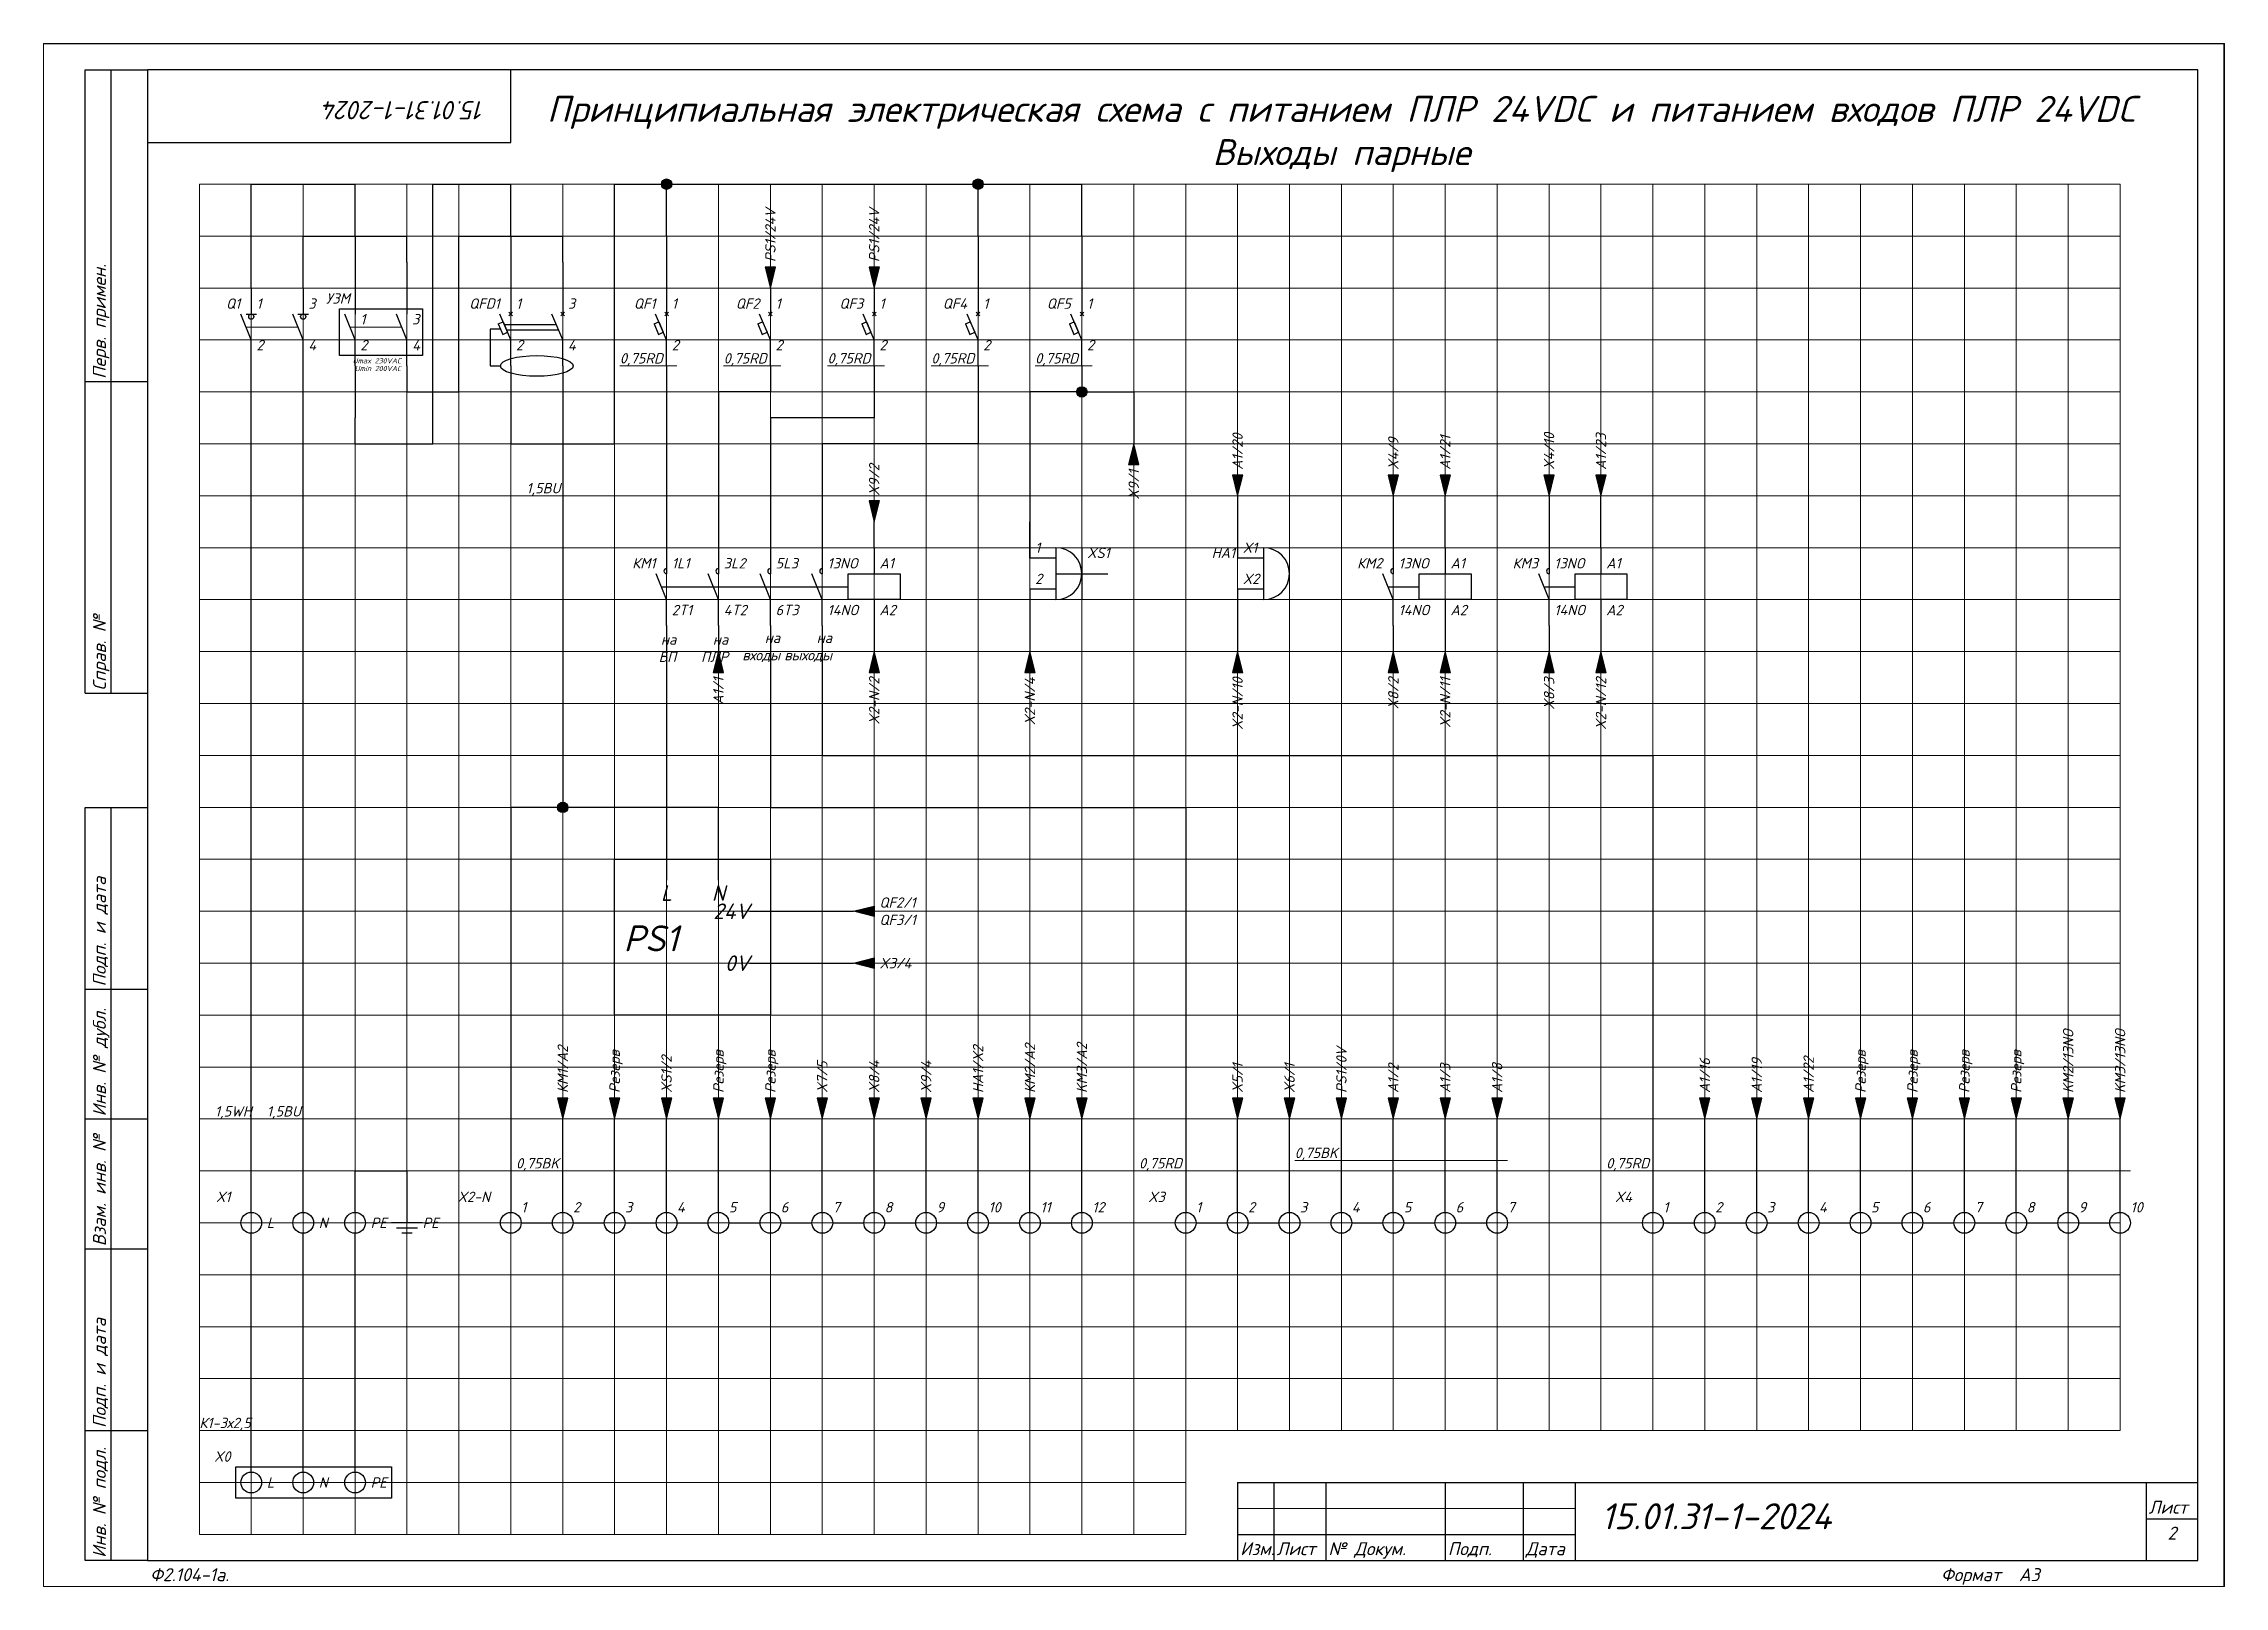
# Paper-space layout 'Эл2 (2)' of a CAD drawing. Header units: millimetres. Extents: x 0 to 420, y 0 to 297.
# The model-space entities are those that its viewports show. They can reach past a viewport. Long polylines and large blocks are cut down to what shows.
import ezdxf
from ezdxf.enums import TextEntityAlignment as Align

# ---------------------------------------------------------------- set-up
doc = ezdxf.new("R2010")
doc.units = ezdxf.units.MM
for name, color, linetype, lineweight in [('4', 4, 'Continuous', 15), ('Основная', 7, 'Continuous', 30), ('Тонкая для кабелей', 7, 'Continuous', 15)]:
    doc.layers.add(name, color=color, linetype=linetype, lineweight=lineweight)
doc.layers.add('Привязки', color=2, linetype='Continuous', lineweight=0, plot=False, transparency=0.8)
doc.layers.add('рамка', color=253, linetype='Continuous', lineweight=5, transparency=0.8)
doc.styles.add('текст', font='isocpeui.ttf')

psp = doc.layouts.new('Эл2 (2)')

msp = doc.modelspace()

# ---------------------------------------------------------------- texts
at = {"layer": 'Основная', "style": 'текст'}
for s, width, heights, insert, char_height, attachment_point in [('Принципиальная электрическая схема с питанием ПЛР 24VDC и питанием входов ПЛР 24VDC\\PВыходы парные', 333.9398066, [15.99579], (9090.0001, 586.99998), 5, 2), ('1', 3, [0], (8881, 546), 2, 7), ('3', 3, [0], (8891, 546), 2, 7), ('УЗМ', 5.8793103, [0], (8899, 547), 2, 9), ('1', 3, [0], (8931, 546), 2, 7), ('3', 3, [0], (8941, 546), 2, 7), ('1', 3, [0], (8961, 546), 2, 7), ('1', 3, [0], (8981, 546), 2, 7), ('1', 3, [0], (9001, 546), 2, 7), ('1', 3, [0], (9021, 546), 2, 7), ('1', 3, [0], (9041, 546), 2, 7), ('1', 3, [0], (8901, 543), 2, 7), ('3', 3, [0], (8911, 543), 2, 7), ('2', 3, [0], (8881, 538), 2, 7), ('4', 3, [0], (8891, 538), 2, 7), ('2', 3, [0], (8901, 538), 2, 7), ('4', 3, [0], (8911, 538), 2, 7), ('2', 3, [0], (8931, 538), 2, 7), ('4', 3, [0], (8941, 538), 2, 7), ('2', 3, [0], (8961, 538), 2, 7), ('2', 3, [0], (8981, 538), 2, 7), ('2', 3, [0], (9001, 538), 2, 7), ('2', 3, [0], (9021, 538), 2, 7), ('2', 3, [0], (9041, 538), 2, 7), ('Umax 230VAC', 12.2395477, [0], (8908.87931, 535.49676), 1, 9), ('Umin 200VAC', 14.3469034, [0], (8908.87931, 534), 1, 9), ('1', 3, [0], (9031, 499), 2, 7), ('XS1', 3, [0], (9041, 498), 2, 7), ('HA1', 3, [0], (9065, 498), 2, 7), ('X1', 3, [0], (9071, 499), 2, 7), ('КМ1', 5.8793103, [0], (8957.87931, 496), 2, 9), ('1L1', 3, [0], (8961, 496), 2, 7), ('3L2', 3, [0], (8971, 496), 2, 7), ('5L3', 3, [0], (8981, 496), 2, 7), ('13NO', 3, [0], (8991, 496), 2, 7), ('А1', 3, [0], (9001, 496), 2, 7), ('КМ2', 5.8793103, [0], (9097.87931, 496), 2, 9), ('13NO', 3, [0], (9101, 496), 2, 7), ('А1', 3, [0], (9111, 496), 2, 7), ('КМ3', 5.8793103, [0], (9127.87931, 496), 2, 9), ('13NO', 3, [0], (9131, 496), 2, 7), ('А1', 3, [0], (9141, 496), 2, 7), ('2', 3, [0], (9031, 493), 2, 7), ('X2', 3, [0], (9071, 493), 2, 7), ('2T1', 3, [0], (8961, 487), 2, 7), ('4T2', 3, [0], (8971, 487), 2, 7), ('6T3', 3, [0], (8981, 487), 2, 7), ('14NO', 3, [0], (8991, 487), 2, 7), ('А2', 3, [0], (9001, 487), 2, 7), ('14NO', 3, [0], (9101, 487), 2, 7), ('А2', 3, [0], (9111, 487), 2, 7), ('14NO', 3, [0], (9131, 487), 2, 7), ('А2', 3, [0], (9141, 487), 2, 7), ('QF2/1\\PQF3/1', 10, [0], (9001, 430), 2, 4), ('X3/4', 10, [0], (9001, 420), 2, 4), ('X1', 10, [0], (8876, 374), 2, 9), ('X2-N', 10, [0], (8926, 374), 2, 9), ('1', 3, [0], (8932, 372), 2, 7), ('2', 3, [0], (8942, 372), 2, 7), ('3', 3, [0], (8952, 372), 2, 7), ('4', 3, [0], (8962, 372), 2, 7), ('5', 3, [0], (8972, 372), 2, 7), ('6', 3, [0], (8982, 372), 2, 7), ('7', 3, [0], (8992, 372), 2, 7), ('8', 3, [0], (9002, 372), 2, 7), ('9', 3, [0], (9012, 372), 2, 7), ('10', 3, [0], (9022, 372), 2, 7), ('11', 3, [0], (9032, 372), 2, 7), ('12', 3, [0], (9042, 372), 2, 7), ('X3', 10, [0], (9056, 374), 2, 9), ('1', 3, [0], (9062, 372), 2, 7), ('2', 3, [0], (9072, 372), 2, 7), ('3', 3, [0], (9082, 372), 2, 7), ('4', 3, [0], (9092, 372), 2, 7), ('5', 3, [0], (9102, 372), 2, 7), ('6', 3, [0], (9112, 372), 2, 7), ('7', 3, [0], (9122, 372), 2, 7), ('X4', 10, [0], (9146, 374), 2, 9), ('1', 3, [0], (9152, 372), 2, 7), ('2', 3, [0], (9162, 372), 2, 7), ('3', 3, [0], (9172, 372), 2, 7), ('4', 3, [0], (9182, 372), 2, 7), ('5', 3, [0], (9192, 372), 2, 7), ('6', 3, [0], (9202, 372), 2, 7), ('7', 3, [0], (9212, 372), 2, 7), ('8', 3, [0], (9222, 372), 2, 7), ('9', 3, [0], (9232, 372), 2, 7), ('10', 3, [0], (9242, 372), 2, 7), ('L', 5, [0], (8883, 370), 2, 4), ('N', 5, [0], (8893, 370), 2, 4), ('PE', 5, [0], (8903, 370), 2, 4), ('PE', 5, [0], (8913, 370), 2, 4), ('X0', 10, [0], (8876, 324), 2, 9), ('L', 5, [0], (8883, 320), 2, 4), ('N', 5, [0], (8893, 320), 2, 4), ('PE', 5, [0], (8903, 320), 2, 4)]:
    msp.add_mtext_dynamic_manual_height_columns(s, width=width, gutter_width=200, heights=heights, dxfattribs=dict(at, insert=insert, char_height=char_height, attachment_point=attachment_point))
at = {"layer": 'Основная', "char_height": 2, "rotation": 90, "style": 'текст'}
for s, heights, insert, attachment_point in [('PS1/24V', [0], (8979, 555), 1), ('PS1/24V', [0], (8999, 555), 1), ('A1/20', [0], (9069, 515), 1), ('X4/9', [0], (9099, 515), 1), ('A1/21', [0], (9109, 515), 1), ('X4/10', [0], (9129, 515), 1), ('A1/23', [0], (9139, 515), 1), ('X9/2', [0], (8999, 510), 1), ('X9/1', [1.17616], (9051, 515), 9), ('А1/1', [0], (8971, 475), 9), ('X2-N/2', [0], (9001, 475), 9), ('X2-N/4', [0], (9031, 475), 9), ('X2-N/10', [0], (9071, 475), 9), ('X8/2', [0], (9101, 475), 9), ('X2-N/11', [0], (9111, 475), 9), ('X8/3', [0], (9131, 475), 9), ('X2-N/12', [0], (9141, 475), 9), ('KM3/13NO', [0], (9239, 395), 1), ('КМ1/А2', [0], (8939, 395), 1), ('Резерв', [0], (8949, 395), 1), ('Резерв', [0], (8969, 395), 1), ('Резерв', [0], (8979, 395), 1), ('HA1/X2', [0], (9019, 395), 1), ('КМ2/A2', [0], (9029, 395), 1), ('KM3/A2', [0], (9039, 395), 1), ('PS1/0V', [0], (9089, 395), 1), ('Резерв', [0], (9189, 395), 1), ('Резерв', [0], (9199, 395), 1), ('Резерв', [0], (9209, 395), 1), ('Резерв', [0], (9219, 395), 1), ('KM2/13NO', [0], (9229, 395), 1), ('XS1/2', [0], (8959, 395), 1), ('X7/5', [0], (8989, 395), 1), ('X8/4', [0], (8999, 395), 1), ('X9/4', [0], (9009, 395), 1), ('X5/1', [0], (9069, 395), 1), ('X6/1', [0], (9079, 395), 1), ('А1/2', [0], (9099, 395), 1), ('А1/3', [0], (9109, 395), 1), ('А1/8', [0], (9119, 395), 1), ('А1/16', [0], (9159, 395), 1), ('А1/19', [0], (9169, 395), 1), ('А1/22', [0], (9179, 395), 1)]:
    msp.add_mtext_dynamic_manual_height_columns(s, width=5.8793103, gutter_width=200, heights=heights, dxfattribs=dict(at, insert=insert, attachment_point=attachment_point))
at = {"layer": 'Основная', "style": 'текст'}
for s, insert, char_height, width, attachment_point in [('Q1', (8877.87931, 546), 2, 3.8793103, 9), ('QFD1', (8927.87931, 546), 2, 3.8793103, 9), ('QF1', (8957.87931, 546), 2, 3.8793103, 9), ('QF2', (8977.87931, 546), 2, 3.8793103, 9), ('QF3', (8997.87931, 546), 2, 3.8793103, 9), ('QF4', (9017.87931, 546), 2, 3.8793103, 9), ('QF5', (9037.87931, 546), 2, 3.8793103, 9), ('L', (8960, 435), 3, 6, 2), ('N', (8970, 435), 3, 6, 2), ('24V', (8976, 430), 3, 3, 6), ('PS1', (8957, 424.77745), 5, 20, 5), ('0V', (8976, 420), 3, 3, 6)]:
    msp.add_mtext(s, dxfattribs=dict(at, insert=insert, char_height=char_height, width=width, attachment_point=attachment_point))
at = {"layer": 'Привязки', "char_height": 2, "attachment_point": 9, "style": 'текст'}
for s, insert in [('на БП', (8961.87931, 478)), ('на ПЛР', (8971.87931, 478)), ('на входы', (8981.87931, 478)), ('на выходы', (8991.87931, 478))]:
    msp.add_mtext_dynamic_manual_height_columns(s, width=5.8793103, gutter_width=200, heights=[0], dxfattribs=dict(at, insert=insert))
at = {"layer": 'Тонкая для кабелей', "char_height": 2, "attachment_point": 7, "style": 'текст'}
for s, insert in [('0,75RD', (8951, 535)), ('0,75RD', (8971, 535)), ('0,75RD', (8991, 535)), ('0,75RD', (9011, 535)), ('0,75RD', (9031, 535)), ('1,5BU', (8933, 510)), ('1,5WH', (8873, 390)), ('1,5BU', (8883, 390)), ('0,75BK', (8931, 380)), ('0,75RD', (9051, 380)), ('0,75BK', (9081, 382)), ('0,75RD', (9141, 380)), ('К1-3х2,5', (8870, 330))]:
    msp.add_mtext_dynamic_manual_height_columns(s, width=10, gutter_width=200, heights=[0], dxfattribs=dict(at, insert=insert))

# ---------------------------------------------------------------- blocks, each defined once
blk = doc.blocks.new('*U109')
for p, q in [((8, 232), (8, 292)), ((8, 292), (20, 292)), ((13, 232), (13, 292)), ((90, 292), (90, 292)), ((90, 292), (90, 292)), ((90, 278), (90, 292)), ((90, 292), (90, 292)), ((90, 292), (90, 292)), ((90, 292), (90, 292)), ((20, 278), (90, 278)), ((8, 232), (20, 232)), ((8, 172), (8, 232)), ((13, 172), (13, 232)), ((8, 172), (20, 172)), ((8, 115), (8, 150)), ((8, 150), (20, 150)), ((13, 115), (13, 150)), ((8, 90), (8, 115)), ((8, 115), (20, 115)), ((13, 90), (13, 115)), ((8, 65), (8, 90)), ((8, 90), (20, 90)), ((13, 65), (13, 90)), ((8, 30), (8, 65)), ((8, 65), (20, 65)), ((13, 30), (13, 65)), ((230, 60), (415, 60)), ((230, 60), (230, 5)), ((237, 60), (237, 35)), ((247, 60), (247, 5)), ((270, 60), (270, 5)), ((285, 60), (285, 5)), ((295, 60), (295, 5)), ((415, 60), (415, 60)), ((415, 60), (415, 60)), ((295, 45), (415, 45)), ((365, 45), (365, 20)), ((380, 45), (380, 25)), ((397, 45), (397, 25)), ((230, 40), (295, 40)), ((365, 40), (415, 40)), ((230, 35), (295, 35)), ((8, 5), (8, 30)), ((8, 30), (20, 30)), ((13, 5), (13, 30)), ((365, 25), (415, 25)), ((385, 25), (385, 20)), ((295, 20), (415, 20)), ((365, 20), (365, 5)), ((20, 5), (8, 5))]:
    blk.add_line(p, q)
blk.add_lwpolyline([(20, 5), (415, 5), (415, 292), (20, 292)], close=True)
at = {"layer": '4'}
for p, q in [((230, 55), (295, 55)), ((230, 50), (295, 50)), ((230, 45), (295, 45)), ((370, 40), (370, 25)), ((375, 40), (375, 25)), ((230, 30), (295, 30)), ((230, 25), (295, 25)), ((230, 20), (295, 20)), ((230, 15), (295, 15)), ((230, 10), (295, 10))]:
    blk.add_line(p, q, dxfattribs=at)
at = {"layer": 'Привязки'}
blk.add_lwpolyline([(0, 0), (420, 0), (420, 297), (0, 297)], close=True, dxfattribs=at)
at = {"layer": 'рамка'}
blk.add_lwpolyline([(0, 297), (420, 297), (420, 0), (0, 0)], close=True, dxfattribs=at)
at = {"style": 'текст'}
for s, p in [('Перв. примен.', (12, 232.5)), ('Справ. №', (12, 172.5)), ('Подп. и дата', (12, 115.5)), ('Инв. № дубл.', (12, 90.5)), ('Взам. инв. №', (12, 65.5)), ('Подп. и дата', (12, 30.5)), ('Инв. № подл.', (12, 5.5))]:
    blk.add_text(s, height=2.5, rotation=90, dxfattribs=at).set_placement(p)
for s, height, p in [('Лит.', 2.5, (365.5, 41)), ('Масса', 2.5, (380.5, 41)), ('Масштаб', 2.5, (397.5, 41)), ('Изм.', 2.5, (230.5, 36)), ('Лист', 2.5, (237.5, 36)), ('№ Докум.', 2.5, (247.5, 36)), ('Подп.', 2.5, (270.5, 36)), ('Дата', 2.5, (285.5, 36)), ('Разраб.', 2.5, (230.5, 31)), ('Пров.', 2.5, (230.5, 26)), ('Т.контр.', 2.5, (230.5, 21)), ('Лист', 2.5, (365.5, 21)), ('Листов', 2.5, (385.5, 21)), ('Н.контр.', 2.5, (230.5, 11)), ('Утв.', 2.5, (230.5, 6)), ('Ф2.104-1а.', 0.005, (20, 4.99)), ('Ф2.104-1.', 2.5, (20.5, 1)), ('Формат', 2.5, (365.5, 1)), ('А3', 2.5, (380.5, 1)), ('А4', 0.025, (419.61, 0.01)), ('А2', 0.00833, (419.87, 0)), ('А1', 0.00625, (419.9, 0)), ('А0', 0.005, (419.92, 0))]:
    blk.add_text(s, height=height, dxfattribs=at).set_placement(p)
for tag, p, height in [('12', (90, 292), 0.00000373), ('13', (90, 292), 0.00000373), ('27', (90, 292), 0.00000522), ('29', (105, 279), 3.5), ('28', (415, 60), 0.0000438), ('ИЗМ4', (230.5, 56), 2.5), ('ЛИСТИЗМ4', (237.5, 56), 2.5), ('№ДОКУМИЗМ4', (247.5, 56), 2.5), ('ПОДПИЗМ4', (270.5, 56), 2.5), ('ДАТАИЗМ4', (285.5, 56), 2.5), ('ОБОЗНАЧЕНИЕ', (300, 51), 5), ('ИЗМ3', (230.5, 51), 2.5), ('ЛИСТИЗМ3', (237.5, 51), 2.5), ('№ДОКУМИЗМ3', (247.5, 51), 2.5), ('ПОДПИЗМ3', (270.5, 51), 2.5), ('ДАТАИЗМ3', (285.5, 51), 2.5), ('ИЗМ2', (230.5, 46), 2.5), ('ЛИСТИЗМ2', (237.5, 46), 2.5), ('№ДОКУМИЗМ2', (247.5, 46), 2.5), ('ПОДПИЗМ2', (270.5, 46), 2.5), ('ДАТАИЗМ2', (285.5, 46), 2.5), ('ИЗМ1', (230.5, 41), 2.5), ('ЛИСТИЗМ1', (237.5, 41), 2.5), ('№ДОКУМИЗМ1', (247.5, 41), 2.5), ('ПОДПИЗМ1', (270.5, 41), 2.5), ('ДАТАИЗМ1', (285.5, 41), 2.5), ('РАЗРАБ', (247.5, 31), 2.5), ('ДАТАРАЗРАБ', (285.5, 31), 2.5), ('ПРОВ', (247.5, 26), 2.5), ('ДАТАПРОВ', (285.5, 26), 2.5), ('ТКОНТР', (247.5, 21), 2.5), ('ДАТАТКОНТР', (285.5, 21), 2.5), ('ЛИСТОВ', (400.5, 21), 2.5), ('10', (230.5, 16), 2.5), ('11', (247.5, 16), 2.5), ('НКОНТР', (247.5, 11), 2.5), ('ДАТАНКОНТР', (285.5, 11), 2.5), ('УТВ', (247.5, 6), 2.5), ('ДАТАУТВ', (285.5, 6), 2.5)]:
    blk.add_attdef(tag, p, '', height=height, dxfattribs=at)
for tag, p, height, rotation in [('ОБОЗНАЧЕНИЕ-ВЕРХ', (85, 286), 3.5, 180), ('ПРИМЕНЯЕМОСТЬ', (19, 232.5), 2.5, 90), ('СПРАВ№', (19, 172.5), 2.5, 90), ('ДАТАУЧЁТАДУБЛ', (19, 115.5), 2.5, 90), ('ИНВ№ДУБЛ', (19, 90.5), 2.5, 90), ('ВЗАМИНВ№', (19, 65.5), 2.5, 90), ('ДАТАУЧЁТА', (19, 30.5), 2.5, 90), ('ИНВ№ПОДЛ', (19, 5.5), 2.5, 90)]:
    blk.add_attdef(tag, p, '', height=height, rotation=rotation, dxfattribs=at)
blk.add_attdef('30', text='', height=5, dxfattribs=at).set_placement((355, 64), align=Align.MIDDLE)
for tag, height, p in [('НАИМЕНОВАНИЕ1', 5, (330, 36)), ('НАИМЕНОВАНИЕ2', 3.5, (330, 31)), ('МАССА', 3.5, (388.5, 31)), ('МАСШТАБ', 3.5, (406, 31)), ('НАИМЕНОВАНИЕ3', 3.5, (330, 26)), ('НАИМЕНОВАНИЕ4', 2.5, (330, 21)), ('ЛИСТ', 2.5, (380.5, 21)), ('МАТЕРИАЛ1', 2.5, (330, 16)), ('ПРЕДПРИЯТИЕ1', 3.5, (390, 16)), ('МАТЕРИАЛ2', 2.5, (330, 11)), ('ПРЕДПРИЯТИЕ2', 3.5, (390, 11)), ('МАТЕРИАЛ3', 2.5, (330, 6)), ('ПРЕДПРИЯТИЕ3', 3.5, (390.02, 6))]:
    blk.add_attdef(tag, text='', height=height, dxfattribs=at).set_placement(p, align=Align.CENTER)
for tag, p in [('ЛИТЕРА', (367.5, 31)), ('ЛИТЕРА2', (372.5, 31)), ('ЛИТЕРА3', (377.5, 31))]:
    blk.add_attdef(tag, text='', height=2.5, dxfattribs=at).set_placement(p, align=Align.RIGHT)
for tag, p in [('ИНДЕКС', (367.5, 31)), ('ИНДЕКС2', (372.5, 31)), ('ИНДЕКС3', (377.5, 31))]:
    blk.add_attdef(tag, text='', height=2.5, dxfattribs=at).set_placement(p, align=Align.TOP_LEFT)
blk = doc.blocks.new('*U110')
for p, q in [((8, 232), (8, 292)), ((8, 292), (20, 292)), ((13, 232), (13, 292)), ((90, 292), (90, 292)), ((90, 292), (90, 292)), ((90, 278), (90, 292)), ((90, 292), (90, 292)), ((90, 292), (90, 292)), ((90, 292), (90, 292)), ((20, 278), (90, 278)), ((8, 232), (20, 232)), ((8, 172), (8, 232)), ((13, 172), (13, 232)), ((8, 172), (20, 172)), ((8, 115), (8, 150)), ((8, 150), (20, 150)), ((13, 115), (13, 150)), ((8, 90), (8, 115)), ((8, 115), (20, 115)), ((13, 90), (13, 115)), ((8, 65), (8, 90)), ((8, 90), (20, 90)), ((13, 65), (13, 90)), ((8, 30), (8, 65)), ((8, 65), (20, 65)), ((13, 30), (13, 65)), ((8, 5), (8, 30)), ((8, 30), (20, 30)), ((13, 5), (13, 30)), ((230, 20), (415, 20)), ((230, 20), (230, 5)), ((237, 20), (237, 5)), ((247, 20), (247, 5)), ((270, 20), (270, 5)), ((285, 20), (285, 5)), ((295, 20), (295, 5)), ((405, 20), (405, 5)), ((415, 20), (415, 20)), ((415, 20), (415, 20)), ((405, 13), (415, 13)), ((230, 10), (295, 10)), ((20, 5), (8, 5)), ((230, 5), (295, 5)), ((415, 5), (415, 5)), ((415, 5), (415, 5)), ((415, 5), (415, 5)), ((415, 5), (415, 5)), ((415, 5), (415, 5)), ((415, 5), (415, 5)), ((415, 5), (415, 5))]:
    blk.add_line(p, q)
blk.add_lwpolyline([(20, 5), (415, 5), (415, 292), (20, 292)], close=True)
at = {"layer": '4'}
for p, q in [((230, 15), (295, 15)), ((415, 5), (415, 5)), ((415, 5), (415, 5)), ((415, 5), (415, 5)), ((415, 5), (415, 5)), ((415, 5), (415, 5)), ((415, 5), (415, 5)), ((415, 5), (415, 5)), ((415, 5), (415, 5)), ((415, 5), (415, 5))]:
    blk.add_line(p, q, dxfattribs=at)
at = {"layer": 'Привязки'}
blk.add_lwpolyline([(0, 0), (420, 0), (420, 297), (0, 297)], close=True, dxfattribs=at)
at = {"layer": 'рамка'}
blk.add_lwpolyline([(0, 297), (420, 297), (420, 0), (0, 0)], close=True, dxfattribs=at)
at = {"style": 'текст'}
for s, p in [('Перв. примен.', (12, 232.5)), ('Справ. №', (12, 172.5)), ('Подп. и дата', (12, 115.5)), ('Инв. № дубл.', (12, 90.5)), ('Взам. инв. №', (12, 65.5)), ('Подп. и дата', (12, 30.5)), ('Инв. № подл.', (12, 5.5))]:
    blk.add_text(s, height=2.5, rotation=90, dxfattribs=at).set_placement(p)
for s, height, p in [('Лист', 2.5, (405.5, 14)), ('Изм.', 2.5, (230.5, 6)), ('Лист', 2.5, (237.5, 6)), ('№ Докум.', 2.5, (247.5, 6)), ('Подп.', 2.5, (270.5, 6)), ('Дата', 2.5, (285.5, 6)), ('Ф2.104-1.', 0.005, (20, 4.99)), ('Разраб.', 0.0000135, (415, 5)), ('Пров.', 0.0000135, (415, 5)), ('Т.контр.', 0.0000135, (415, 5)), ('Н.контр.', 0.0000135, (415, 5)), ('Утв.', 0.0000135, (415, 5)), ('Лит.', 0.0000135, (415, 5)), ('Масса', 0.0000135, (415, 5)), ('Масштаб', 0.0000135, (415, 5)), ('Листов', 0.0000135, (415, 5)), ('Ф2.104-1а.', 2.5, (20.5, 1)), ('Формат', 2.5, (365.5, 1)), ('А3', 2.5, (380.5, 1)), ('А4', 0.025, (419.61, 0.01)), ('А2', 0.00833, (419.87, 0)), ('А1', 0.00625, (419.9, 0)), ('А0', 0.005, (419.92, 0))]:
    blk.add_text(s, height=height, dxfattribs=at).set_placement(p)
for tag, p, height in [('12', (90, 292), 0.00000373), ('13', (90, 292), 0.00000373), ('27', (90, 292), 0.00000522), ('29', (105, 249), 3.5), ('ИЗМ2', (230.5, 16), 2.5), ('ЛИСТИЗМ2', (237.5, 16), 2.5), ('№ДОКУМИЗМ2', (247.5, 16), 2.5), ('28', (415, 20), 0.0000438), ('ИЗМ1', (230.5, 11), 2.5), ('ЛИСТИЗМ1', (237.5, 11), 2.5), ('№ДОКУМИЗМ1', (247.5, 11), 2.5), ('ПОДПИЗМ1', (270.5, 11), 2.5), ('ДАТАИЗМ1', (285.5, 11), 2.5), ('ДАТАНКОНТР', (285.5, 11), 2.5), ('ОБОЗНАЧЕНИЕ', (300, 11), 5), ('ДАТАУТВ', (285.5, 6), 2.5), ('РАЗРАБ', (415, 5), 0.0000135), ('ЛИСТОВ', (415, 5), 0.0000135), ('ПРОВ', (415, 5), 0.0000135), ('ТКОНТР', (415, 5), 0.0000135), ('НКОНТР', (415, 5), 0.0000135), ('УТВ', (415, 5), 0.0000135), ('10', (415, 5), 0.0000135), ('11', (415, 5), 0.0000135), ('ПОДПИЗМ2', (415, 5), 0.0000135), ('ДАТАИЗМ2', (415, 5), 0.0000135), ('ИЗМ3', (415, 5), 0.0000135), ('ЛИСТИЗМ3', (415, 5), 0.0000135), ('№ДОКУМИЗМ3', (415, 5), 0.0000135), ('ПОДПИЗМ3', (415, 5), 0.0000135), ('ДАТАИЗМ3', (415, 5), 0.0000135), ('ИЗМ4', (415, 5), 0.0000135), ('ЛИСТИЗМ4', (415, 5), 0.0000135), ('№ДОКУМИЗМ4', (415, 5), 0.0000135), ('ПОДПИЗМ4', (415, 5), 0.0000135), ('ДАТАИЗМ4', (415, 5), 0.0000135), ('ДАТАРАЗРАБ', (415, 5), 0.0000135), ('ДАТАПРОВ', (415, 5), 0.0000135), ('ДАТАТКОНТР', (415, 5), 0.0000135)]:
    blk.add_attdef(tag, p, '', height=height, dxfattribs=at)
for tag, p, height, rotation in [('ОБОЗНАЧЕНИЕ-ВЕРХ', (85, 286), 3.5, 180), ('ПРИМЕНЯЕМОСТЬ', (19, 232.5), 2.5, 90), ('СПРАВ№', (19, 172.5), 2.5, 90), ('ДАТАУЧЁТАДУБЛ', (19, 115.5), 2.5, 90), ('ИНВ№ДУБЛ', (19, 90.5), 2.5, 90), ('ВЗАМИНВ№', (19, 65.5), 2.5, 90), ('ДАТАУЧЁТА', (19, 30.5), 2.5, 90), ('ИНВ№ПОДЛ', (19, 5.5), 2.5, 90)]:
    blk.add_attdef(tag, p, '', height=height, rotation=rotation, dxfattribs=at)
blk.add_attdef('30', text='', height=5, dxfattribs=at).set_placement((355, 34), align=Align.MIDDLE)
for tag, height, p in [('ЛИСТ', 2.5, (410, 9)), ('НАИМЕНОВАНИЕ1', 0.000027, (415, 5)), ('НАИМЕНОВАНИЕ2', 0.0000189, (415, 5)), ('НАИМЕНОВАНИЕ3', 0.0000189, (415, 5)), ('НАИМЕНОВАНИЕ4', 0.0000135, (415, 5)), ('МАССА', 0.0000189, (415, 5)), ('МАСШТАБ', 0.0000189, (415, 5)), ('МАТЕРИАЛ1', 0.0000135, (415, 5)), ('МАТЕРИАЛ2', 0.0000135, (415, 5)), ('МАТЕРИАЛ3', 0.0000135, (415, 5)), ('ПРЕДПРИЯТИЕ1', 0.0000189, (415, 5)), ('ПРЕДПРИЯТИЕ2', 0.0000189, (415, 5)), ('ПРЕДПРИЯТИЕ3', 0.0000189, (415, 5))]:
    blk.add_attdef(tag, text='', height=height, dxfattribs=at).set_placement(p, align=Align.CENTER)
for tag in ['ЛИТЕРА', 'ЛИТЕРА2', 'ЛИТЕРА3']:
    blk.add_attdef(tag, text='', height=0.0000135, dxfattribs=at).set_placement((415, 5), align=Align.RIGHT)
for tag in ['ИНДЕКС', 'ИНДЕКС2', 'ИНДЕКС3']:
    blk.add_attdef(tag, text='', height=0.0000135, dxfattribs=at).set_placement((415, 5), align=Align.TOP_LEFT)

# ---------------------------------------------------------------- hatches: boundary and pattern name
at = {"layer": 'Основная'}
h = msp.add_hatch(color=256, dxfattribs=at)
h.dxf.hatch_style = 1
h.paths.add_polyline_path([(8960, 570), (8960, 571, 0.414213562), (8959, 570)])
h.paths.add_polyline_path([(8961, 570, 0.414213562), (8960, 571), (8960, 570)])
h.paths.add_polyline_path([(8959, 570, 0.414213562), (8960, 569), (8960, 570)])
h.paths.add_polyline_path([(8960, 570), (8960, 569, 0.414213562), (8961, 570)])
h = msp.add_hatch(color=256, dxfattribs=at)
h.dxf.hatch_style = 1
h.paths.add_polyline_path([(9020, 570), (9020, 571, 0.414213562), (9019, 570)])
h.paths.add_polyline_path([(9021, 570, 0.414213562), (9020, 571), (9020, 570)])
h.paths.add_polyline_path([(9019, 570, 0.414213562), (9020, 569), (9020, 570)])
h.paths.add_polyline_path([(9020, 570), (9020, 569, 0.414213562), (9021, 570)])
h = msp.add_hatch(color=256, dxfattribs=at)
h.dxf.hatch_style = 1
h.paths.add_polyline_path([(8980, 550), (8981, 554), (8980, 554)])
h.paths.add_polyline_path([(8980, 550), (8980, 554), (8979, 554)])
h = msp.add_hatch(color=256, dxfattribs=at)
h.dxf.hatch_style = 1
h.paths.add_polyline_path([(9000, 550), (9001, 554), (9000, 554)])
h.paths.add_polyline_path([(9000, 550), (9000, 554), (8999, 554)])
h = msp.add_hatch(color=256, dxfattribs=at)
h.dxf.hatch_style = 1
h.paths.add_polyline_path([(9040, 530), (9040, 531, 0.414213562), (9039, 530)])
h.paths.add_polyline_path([(9041, 530, 0.414213562), (9040, 531), (9040, 530)])
h.paths.add_polyline_path([(9039, 530, 0.414213562), (9040, 529), (9040, 530)])
h.paths.add_polyline_path([(9040, 530), (9040, 529, 0.414213562), (9041, 530)])
h = msp.add_hatch(color=256, dxfattribs=at)
h.dxf.hatch_style = 1
h.paths.add_polyline_path([(9050, 520), (9049, 516), (9050, 516)])
h.paths.add_polyline_path([(9050, 520), (9050, 516), (9051, 516)])
h = msp.add_hatch(color=256, dxfattribs=at)
h.dxf.hatch_style = 1
h.paths.add_polyline_path([(9070, 510), (9071, 514), (9070, 514)])
h.paths.add_polyline_path([(9070, 510), (9070, 514), (9069, 514)])
h = msp.add_hatch(color=256, dxfattribs=at)
h.dxf.hatch_style = 1
h.paths.add_polyline_path([(9100, 510), (9101, 514), (9100, 514)])
h.paths.add_polyline_path([(9100, 510), (9100, 514), (9099, 514)])
h = msp.add_hatch(color=256, dxfattribs=at)
h.dxf.hatch_style = 1
h.paths.add_polyline_path([(9110, 510), (9111, 514), (9110, 514)])
h.paths.add_polyline_path([(9110, 510), (9110, 514), (9109, 514)])
h = msp.add_hatch(color=256, dxfattribs=at)
h.dxf.hatch_style = 1
h.paths.add_polyline_path([(9130, 510), (9131, 514), (9130, 514)])
h.paths.add_polyline_path([(9130, 510), (9130, 514), (9129, 514)])
h = msp.add_hatch(color=256, dxfattribs=at)
h.dxf.hatch_style = 1
h.paths.add_polyline_path([(9140, 510), (9141, 514), (9140, 514)])
h.paths.add_polyline_path([(9140, 510), (9140, 514), (9139, 514)])
h = msp.add_hatch(color=256, dxfattribs=at)
h.dxf.hatch_style = 1
h.paths.add_polyline_path([(9000, 505), (9001, 509), (9000, 509)])
h.paths.add_polyline_path([(9000, 505), (9000, 509), (8999, 509)])
h = msp.add_hatch(color=256, dxfattribs=at)
h.dxf.hatch_style = 1
h.paths.add_polyline_path([(8970, 480), (8969, 476), (8970, 476)])
h.paths.add_polyline_path([(8970, 480), (8970, 476), (8971, 476)])
h = msp.add_hatch(color=256, dxfattribs=at)
h.dxf.hatch_style = 1
h.paths.add_polyline_path([(9000, 480), (8999, 476), (9000, 476)])
h.paths.add_polyline_path([(9000, 480), (9000, 476), (9001, 476)])
h = msp.add_hatch(color=256, dxfattribs=at)
h.dxf.hatch_style = 1
h.paths.add_polyline_path([(9030, 480), (9029, 476), (9030, 476)])
h.paths.add_polyline_path([(9030, 480), (9030, 476), (9031, 476)])
h = msp.add_hatch(color=256, dxfattribs=at)
h.dxf.hatch_style = 1
h.paths.add_polyline_path([(9070, 480), (9069, 476), (9070, 476)])
h.paths.add_polyline_path([(9070, 480), (9070, 476), (9071, 476)])
h = msp.add_hatch(color=256, dxfattribs=at)
h.dxf.hatch_style = 1
h.paths.add_polyline_path([(9100, 480), (9099, 476), (9100, 476)])
h.paths.add_polyline_path([(9100, 480), (9100, 476), (9101, 476)])
h = msp.add_hatch(color=256, dxfattribs=at)
h.dxf.hatch_style = 1
h.paths.add_polyline_path([(9110, 480), (9109, 476), (9110, 476)])
h.paths.add_polyline_path([(9110, 480), (9110, 476), (9111, 476)])
h = msp.add_hatch(color=256, dxfattribs=at)
h.dxf.hatch_style = 1
h.paths.add_polyline_path([(9130, 480), (9129, 476), (9130, 476)])
h.paths.add_polyline_path([(9130, 480), (9130, 476), (9131, 476)])
h = msp.add_hatch(color=256, dxfattribs=at)
h.dxf.hatch_style = 1
h.paths.add_polyline_path([(9140, 480), (9139, 476), (9140, 476)])
h.paths.add_polyline_path([(9140, 480), (9140, 476), (9141, 476)])
h = msp.add_hatch(color=256, dxfattribs=at)
h.dxf.hatch_style = 1
h.paths.add_polyline_path([(8940, 450), (8940, 451, 0.414213562), (8939, 450)])
h.paths.add_polyline_path([(8941, 450, 0.414213562), (8940, 451), (8940, 450)])
h.paths.add_polyline_path([(8939, 450, 0.414213562), (8940, 449), (8940, 450)])
h.paths.add_polyline_path([(8940, 450), (8940, 449, 0.414213562), (8941, 450)])
h = msp.add_hatch(color=256, dxfattribs=at)
h.dxf.hatch_style = 1
h.paths.add_polyline_path([(8996, 430), (9000, 431), (9000, 430)])
h.paths.add_polyline_path([(8996, 430), (9000, 430), (9000, 429)])
h = msp.add_hatch(color=256, dxfattribs=at)
h.dxf.hatch_style = 1
h.paths.add_polyline_path([(8996, 420), (9000, 421), (9000, 420)])
h.paths.add_polyline_path([(8996, 420), (9000, 420), (9000, 419)])
h = msp.add_hatch(color=256, dxfattribs=at)
h.dxf.hatch_style = 1
h.paths.add_polyline_path([(8940, 390), (8941, 394), (8940, 394)])
h.paths.add_polyline_path([(8940, 390), (8940, 394), (8939, 394)])
h = msp.add_hatch(color=256, dxfattribs=at)
h.dxf.hatch_style = 1
h.paths.add_polyline_path([(8950, 390), (8951, 394), (8950, 394)])
h.paths.add_polyline_path([(8950, 390), (8950, 394), (8949, 394)])
h = msp.add_hatch(color=256, dxfattribs=at)
h.dxf.hatch_style = 1
h.paths.add_polyline_path([(8960, 390), (8961, 394), (8960, 394)])
h.paths.add_polyline_path([(8960, 390), (8960, 394), (8959, 394)])
h = msp.add_hatch(color=256, dxfattribs=at)
h.dxf.hatch_style = 1
h.paths.add_polyline_path([(8970, 390), (8971, 394), (8970, 394)])
h.paths.add_polyline_path([(8970, 390), (8970, 394), (8969, 394)])
h = msp.add_hatch(color=256, dxfattribs=at)
h.dxf.hatch_style = 1
h.paths.add_polyline_path([(8980, 390), (8981, 394), (8980, 394)])
h.paths.add_polyline_path([(8980, 390), (8980, 394), (8979, 394)])
h = msp.add_hatch(color=256, dxfattribs=at)
h.dxf.hatch_style = 1
h.paths.add_polyline_path([(8990, 390), (8991, 394), (8990, 394)])
h.paths.add_polyline_path([(8990, 390), (8990, 394), (8989, 394)])
h = msp.add_hatch(color=256, dxfattribs=at)
h.dxf.hatch_style = 1
h.paths.add_polyline_path([(9000, 390), (9001, 394), (9000, 394)])
h.paths.add_polyline_path([(9000, 390), (9000, 394), (8999, 394)])
h = msp.add_hatch(color=256, dxfattribs=at)
h.dxf.hatch_style = 1
h.paths.add_polyline_path([(9010, 390), (9011, 394), (9010, 394)])
h.paths.add_polyline_path([(9010, 390), (9010, 394), (9009, 394)])
h = msp.add_hatch(color=256, dxfattribs=at)
h.dxf.hatch_style = 1
h.paths.add_polyline_path([(9020, 390), (9021, 394), (9020, 394)])
h.paths.add_polyline_path([(9020, 390), (9020, 394), (9019, 394)])
h = msp.add_hatch(color=256, dxfattribs=at)
h.dxf.hatch_style = 1
h.paths.add_polyline_path([(9030, 390), (9031, 394), (9030, 394)])
h.paths.add_polyline_path([(9030, 390), (9030, 394), (9029, 394)])
h = msp.add_hatch(color=256, dxfattribs=at)
h.dxf.hatch_style = 1
h.paths.add_polyline_path([(9040, 390), (9041, 394), (9040, 394)])
h.paths.add_polyline_path([(9040, 390), (9040, 394), (9039, 394)])
h = msp.add_hatch(color=256, dxfattribs=at)
h.dxf.hatch_style = 1
h.paths.add_polyline_path([(9070, 390), (9071, 394), (9070, 394)])
h.paths.add_polyline_path([(9070, 390), (9070, 394), (9069, 394)])
h = msp.add_hatch(color=256, dxfattribs=at)
h.dxf.hatch_style = 1
h.paths.add_polyline_path([(9080, 390), (9081, 394), (9080, 394)])
h.paths.add_polyline_path([(9080, 390), (9080, 394), (9079, 394)])
h = msp.add_hatch(color=256, dxfattribs=at)
h.dxf.hatch_style = 1
h.paths.add_polyline_path([(9090, 390), (9091, 394), (9090, 394)])
h.paths.add_polyline_path([(9090, 390), (9090, 394), (9089, 394)])
h = msp.add_hatch(color=256, dxfattribs=at)
h.dxf.hatch_style = 1
h.paths.add_polyline_path([(9100, 390), (9101, 394), (9100, 394)])
h.paths.add_polyline_path([(9100, 390), (9100, 394), (9099, 394)])
h = msp.add_hatch(color=256, dxfattribs=at)
h.dxf.hatch_style = 1
h.paths.add_polyline_path([(9110, 390), (9111, 394), (9110, 394)])
h.paths.add_polyline_path([(9110, 390), (9110, 394), (9109, 394)])
h = msp.add_hatch(color=256, dxfattribs=at)
h.dxf.hatch_style = 1
h.paths.add_polyline_path([(9120, 390), (9121, 394), (9120, 394)])
h.paths.add_polyline_path([(9120, 390), (9120, 394), (9119, 394)])
h = msp.add_hatch(color=256, dxfattribs=at)
h.dxf.hatch_style = 1
h.paths.add_polyline_path([(9160, 390), (9161, 394), (9160, 394)])
h.paths.add_polyline_path([(9160, 390), (9160, 394), (9159, 394)])
h = msp.add_hatch(color=256, dxfattribs=at)
h.dxf.hatch_style = 1
h.paths.add_polyline_path([(9170, 390), (9171, 394), (9170, 394)])
h.paths.add_polyline_path([(9170, 390), (9170, 394), (9169, 394)])
h = msp.add_hatch(color=256, dxfattribs=at)
h.dxf.hatch_style = 1
h.paths.add_polyline_path([(9180, 390), (9181, 394), (9180, 394)])
h.paths.add_polyline_path([(9180, 390), (9180, 394), (9179, 394)])
h = msp.add_hatch(color=256, dxfattribs=at)
h.dxf.hatch_style = 1
h.paths.add_polyline_path([(9190, 390), (9191, 394), (9190, 394)])
h.paths.add_polyline_path([(9190, 390), (9190, 394), (9189, 394)])
h = msp.add_hatch(color=256, dxfattribs=at)
h.dxf.hatch_style = 1
h.paths.add_polyline_path([(9200, 390), (9201, 394), (9200, 394)])
h.paths.add_polyline_path([(9200, 390), (9200, 394), (9199, 394)])
h = msp.add_hatch(color=256, dxfattribs=at)
h.dxf.hatch_style = 1
h.paths.add_polyline_path([(9210, 390), (9211, 394), (9210, 394)])
h.paths.add_polyline_path([(9210, 390), (9210, 394), (9209, 394)])
h = msp.add_hatch(color=256, dxfattribs=at)
h.dxf.hatch_style = 1
h.paths.add_polyline_path([(9220, 390), (9221, 394), (9220, 394)])
h.paths.add_polyline_path([(9220, 390), (9220, 394), (9219, 394)])
h = msp.add_hatch(color=256, dxfattribs=at)
h.dxf.hatch_style = 1
h.paths.add_polyline_path([(9230, 390), (9231, 394), (9230, 394)])
h.paths.add_polyline_path([(9230, 390), (9230, 394), (9229, 394)])
h = msp.add_hatch(color=256, dxfattribs=at)
h.dxf.hatch_style = 1
h.paths.add_polyline_path([(9240, 390), (9241, 394), (9240, 394)])
h.paths.add_polyline_path([(9240, 390), (9240, 394), (9239, 394)])

# ---------------------------------------------------------------- linework, layer by layer
for p, q in [((8880, 570), (8900, 570)), ((8880, 560), (8880, 570)), ((8900, 560), (8900, 570)), ((8915, 570), (8930, 570)), ((8915, 560), (8915, 570)), ((8930, 560), (8930, 570)), ((8950, 570), (9040, 570)), ((8950, 560), (8950, 570)), ((8960, 560), (8960, 570)), ((9020, 560), (9020, 570)), ((9040, 560), (9040, 570)), ((8880, 550), (8880, 560)), ((8890, 560), (8910, 560)), ((8890, 555), (8890, 560)), ((8900, 560), (8900, 550)), ((8910, 555), (8910, 560)), ((8915, 525), (8915, 560)), ((8920, 560), (8940, 560)), ((8920, 555), (8920, 560)), ((8930, 560), (8930, 550)), ((8940, 555), (8940, 560)), ((8950, 520), (8950, 560)), ((8960, 560), (8960, 550)), ((9020, 560), (9020, 550)), ((9040, 560), (9040, 550)), ((8890, 550), (8890, 555)), ((8910, 555), (8910, 550)), ((8920, 530), (8920, 555)), ((8940, 555), (8940, 550)), ((8979, 554), (8980, 550)), ((8981, 554), (8979, 554)), ((8980, 550), (8981, 554)), ((8999, 554), (9000, 550)), ((9001, 554), (8999, 554)), ((9000, 550), (9001, 554)), ((8880, 550), (8880, 545)), ((8890, 550), (8890, 545)), ((8900, 550), (8900, 545)), ((8910, 550), (8910, 545)), ((8930, 550), (8930, 545)), ((8940, 550), (8940, 545)), ((8960, 550), (8960, 545)), ((8980, 550), (8980, 545)), ((9000, 550), (9000, 545)), ((9020, 550), (9020, 545)), ((9040, 550), (9040, 545)), ((8880, 540), (8878, 545)), ((8879, 545), (8881, 545)), ((8879, 542.5), (8889.00059, 542.49851)), ((8890, 540), (8888, 545)), ((8889, 545), (8891, 545)), ((8897, 546), (8913, 546)), ((8897, 537), (8897, 546)), ((8900, 540), (8898, 545)), ((8899.00059, 542.49851), (8909, 542.5)), ((8910, 540), (8908, 545)), ((8913, 546), (8913, 537)), ((8928.02051, 542.08022), (8926, 542.08022)), ((8926, 542.08022), (8926, 535)), ((8927.59194, 543.08022), (8928.51108, 543.47414)), ((8927.59194, 543.08022), (8928.44908, 541.08022)), ((8930, 540), (8927.87931, 544.94828)), ((8928.51108, 543.47414), (8929.36823, 541.47414)), ((8928.72537, 542.97414), (8938.72537, 542.97414)), ((8929.15394, 541.97414), (8939.15394, 541.97414)), ((8930.35355, 545.35355), (8929.64645, 544.64645)), ((8929.64645, 545.35355), (8930.35355, 544.64645)), ((8930, 545), (8930.35355, 545.35355)), ((8940, 540), (8937.87931, 544.94828)), ((8940.35355, 545.35355), (8939.64645, 544.64645)), ((8939.64645, 545.35355), (8940.35355, 544.64645)), ((8940, 545), (8940.35355, 545.35355)), ((8957.59194, 543.08022), (8958.51108, 543.47414)), ((8957.59194, 543.08022), (8958.44908, 541.08022)), ((8960, 540), (8957.87931, 544.94828)), ((8958.51108, 543.47414), (8959.36823, 541.47414)), ((8960.35355, 545.35355), (8959.64645, 544.64645)), ((8959.64645, 545.35355), (8960.35355, 544.64645)), ((8960, 545), (8960.35355, 545.35355)), ((8977.59194, 543.08022), (8978.51108, 543.47414)), ((8977.59194, 543.08022), (8978.44908, 541.08022)), ((8980, 540), (8977.87931, 544.94828)), ((8978.51108, 543.47414), (8979.36823, 541.47414)), ((8980.35355, 545.35355), (8979.64645, 544.64645)), ((8979.64645, 545.35355), (8980.35355, 544.64645)), ((8980, 545), (8980.35355, 545.35355)), ((8997.59194, 543.08022), (8998.51108, 543.47414)), ((8997.59194, 543.08022), (8998.44908, 541.08022)), ((9000, 540), (8997.87931, 544.94828)), ((8998.51108, 543.47414), (8999.36823, 541.47414)), ((9000.35355, 545.35355), (8999.64645, 544.64645)), ((8999.64645, 545.35355), (9000.35355, 544.64645)), ((9000, 545), (9000.35355, 545.35355)), ((9017.59194, 543.08022), (9018.51108, 543.47414)), ((9017.59194, 543.08022), (9018.44908, 541.08022)), ((9020, 540), (9017.87931, 544.94828)), ((9018.51108, 543.47414), (9019.36823, 541.47414)), ((9020.35355, 545.35355), (9019.64645, 544.64645)), ((9019.64645, 545.35355), (9020.35355, 544.64645)), ((9020, 545), (9020.35355, 545.35355)), ((9037.59194, 543.08022), (9038.51108, 543.47414)), ((9037.59194, 543.08022), (9038.44908, 541.08022)), ((9040, 540), (9037.87931, 544.94828)), ((9038.51108, 543.47414), (9039.36823, 541.47414)), ((9040.35355, 545.35355), (9039.64645, 544.64645)), ((9039.64645, 545.35355), (9040.35355, 544.64645)), ((9040, 545), (9040.35355, 545.35355)), ((8880, 535), (8880, 540)), ((8890, 535), (8890, 540)), ((8900, 535), (8900, 540)), ((8910, 535), (8910, 540)), ((8928.44908, 541.08022), (8929.36823, 541.47414)), ((8930, 535), (8930, 540)), ((8940, 535), (8940, 540)), ((8958.44908, 541.08022), (8959.36823, 541.47414)), ((8960, 535), (8960, 540)), ((8978.44908, 541.08022), (8979.36823, 541.47414)), ((8980, 535), (8980, 540)), ((8998.44908, 541.08022), (8999.36823, 541.47414)), ((9000, 535), (9000, 540)), ((9018.44908, 541.08022), (9019.36823, 541.47414)), ((9020, 535), (9020, 540)), ((9038.44908, 541.08022), (9039.36823, 541.47414)), ((9040, 535), (9040, 540)), ((8880, 372), (8880, 535)), ((8890, 372), (8890, 535)), ((8913, 537), (8897, 537)), ((8900, 535), (8900, 525)), ((8910, 535), (8910, 530)), ((8926, 535), (8928, 535)), ((8930, 535), (8930, 530)), ((8940, 535), (8940, 530)), ((8960, 535), (8960, 520)), ((8980, 535), (8980, 530)), ((9000, 535), (9000, 525)), ((9020, 535), (9020, 520)), ((9040, 535), (9040, 530)), ((8910, 530), (8920, 530)), ((8930, 530), (8930, 520)), ((8940, 530), (8940, 450)), ((8980, 530), (8970, 530)), ((8970, 530), (8970, 520)), ((9040, 530), (9030, 530)), ((9030, 530), (9030, 498)), ((9040, 530), (9050, 530)), ((9050, 530), (9050, 520)), ((8900, 520), (8900, 525)), ((8915, 520), (8915, 525)), ((9000, 525), (8980, 525)), ((8980, 525), (8980, 505)), ((8900, 520), (8915, 520)), ((8930, 520), (8950, 520)), ((8960, 520), (8960, 500)), ((8970, 520), (8970, 500)), ((9020, 520), (8990, 520)), ((8990, 520), (8990, 500)), ((9050, 520), (9049, 516)), ((9051, 516), (9050, 520)), ((8980, 515), (8980, 510)), ((9049, 516), (9051, 516)), ((9069, 514), (9070, 510)), ((9071, 514), (9069, 514)), ((9070, 510), (9071, 514)), ((9099, 514), (9100, 510)), ((9101, 514), (9099, 514)), ((9100, 510), (9101, 514)), ((9109, 514), (9110, 510)), ((9111, 514), (9109, 514)), ((9110, 510), (9111, 514)), ((9129, 514), (9130, 510)), ((9131, 514), (9129, 514)), ((9130, 510), (9131, 514)), ((9139, 514), (9140, 510)), ((9141, 514), (9139, 514)), ((9140, 510), (9141, 514)), ((8960, 510), (8960, 500)), ((8970, 510), (8970, 500)), ((8980, 510), (8980, 500)), ((8990, 510), (8990, 500)), ((8999, 509), (9000, 505)), ((9001, 509), (8999, 509)), ((9000, 505), (9001, 509)), ((9070, 510), (9070, 498)), ((9100, 510), (9100, 500)), ((9110, 500), (9110, 510)), ((9130, 510), (9130, 500)), ((9140, 500), (9140, 510)), ((9000, 500), (9000, 505)), ((9030, 498), (9030, 505)), ((8960, 500), (8960, 495)), ((8970, 500), (8970, 495)), ((8980, 500), (8980, 495)), ((8990, 500), (8990, 495)), ((9000, 500), (9000, 495)), ((9035, 500), (9035, 490)), ((9040, 500), (9040, 490)), ((9075, 500), (9075, 490)), ((9100, 500), (9100, 495)), ((9110, 500), (9110, 495)), ((9130, 500), (9130, 495)), ((9140, 500), (9140, 495)), ((9035, 498), (9030, 498)), ((9075, 498), (9070, 498)), ((8960, 490), (8958, 495)), ((8959.00059, 492.49851), (8995, 492.49851)), ((8970, 490), (8968, 495)), ((8980, 490), (8978, 495)), ((8990, 490), (8988, 495)), ((8995, 495), (9005, 495)), ((8995, 490), (8995, 495)), ((9005, 495), (9005, 490)), ((9035, 492), (9030, 492)), ((9030, 492), (9030, 485)), ((9035, 495), (9045, 495)), ((9075, 492), (9070, 492)), ((9070, 492), (9070, 485)), ((9100, 490), (9098, 495)), ((9099.00059, 492.49851), (9105, 492.49851)), ((9105, 495), (9115, 495)), ((9105, 490), (9105, 495)), ((9115, 495), (9115, 490)), ((9130, 490), (9128, 495)), ((9129.00059, 492.49851), (9135, 492.49851)), ((9135, 495), (9145, 495)), ((9135, 490), (9135, 495)), ((9145, 495), (9145, 490)), ((8960, 485), (8960, 490)), ((8970, 485), (8970, 490)), ((8980, 485), (8980, 490)), ((8990, 485), (8990, 490)), ((9005, 490), (8995, 490)), ((9000, 490), (9000, 480)), ((9100, 485), (9100, 490)), ((9115, 490), (9105, 490)), ((9110, 490), (9110, 480)), ((9130, 485), (9130, 490)), ((9145, 490), (9135, 490)), ((9140, 490), (9140, 480)), ((8960, 485), (8960, 470)), ((8970, 485), (8970, 480)), ((8980, 485), (8980, 450)), ((8990, 485), (8990, 460)), ((9030, 485), (9030, 480)), ((9070, 485), (9070, 480)), ((9100, 485), (9100, 480)), ((9130, 485), (9130, 480)), ((8970, 480), (8969, 476)), ((8971, 476), (8970, 480)), ((9000, 480), (8999, 476)), ((9001, 476), (9000, 480)), ((9030, 480), (9029, 476)), ((9031, 476), (9030, 480)), ((9070, 480), (9069, 476)), ((9071, 476), (9070, 480)), ((9100, 480), (9099, 476)), ((9101, 476), (9100, 480)), ((9110, 480), (9109, 476)), ((9111, 476), (9110, 480)), ((9130, 480), (9129, 476)), ((9131, 476), (9130, 480)), ((9140, 480), (9139, 476)), ((9141, 476), (9140, 480)), ((8969, 476), (8971, 476)), ((8999, 476), (9001, 476)), ((9029, 476), (9031, 476)), ((9069, 476), (9071, 476)), ((9099, 476), (9101, 476)), ((9109, 476), (9111, 476)), ((9129, 476), (9131, 476)), ((9139, 476), (9141, 476)), ((8960, 470), (8960, 436)), ((8990, 460), (9150, 460)), ((9150, 460), (9150, 380)), ((8940, 450), (8930, 450)), ((8930, 450), (8930, 380)), ((8970, 450), (8940, 450)), ((8970, 436), (8970, 450)), ((8980, 450), (9060, 450)), ((9060, 450), (9060, 380)), ((8950, 440), (8980, 440)), ((8950, 410), (8950, 440)), ((8980, 440), (8980, 410)), ((8976, 430), (8996, 430)), ((8996, 430), (9000, 431)), ((9000, 429), (8996, 430)), ((9000, 431), (9000, 429)), ((8996, 420), (9000, 421)), ((9000, 421), (9000, 419)), ((8976, 420), (8996, 420)), ((9000, 419), (8996, 420)), ((8980, 410), (8950, 410)), ((8939, 394), (8940, 390)), ((8941, 394), (8939, 394)), ((8940, 390), (8941, 394)), ((8949, 394), (8950, 390)), ((8951, 394), (8949, 394)), ((8950, 390), (8951, 394)), ((8959, 394), (8960, 390)), ((8961, 394), (8959, 394)), ((8960, 390), (8961, 394)), ((8969, 394), (8970, 390)), ((8971, 394), (8969, 394)), ((8970, 390), (8971, 394)), ((8979, 394), (8980, 390)), ((8981, 394), (8979, 394)), ((8980, 390), (8981, 394)), ((8989, 394), (8990, 390)), ((8991, 394), (8989, 394)), ((8990, 390), (8991, 394)), ((8999, 394), (9000, 390)), ((9001, 394), (8999, 394)), ((9000, 390), (9001, 394)), ((9009, 394), (9010, 390)), ((9011, 394), (9009, 394)), ((9010, 390), (9011, 394)), ((9019, 394), (9020, 390)), ((9021, 394), (9019, 394)), ((9020, 390), (9021, 394)), ((9029, 394), (9030, 390)), ((9031, 394), (9029, 394)), ((9030, 390), (9031, 394)), ((9039, 394), (9040, 390)), ((9041, 394), (9039, 394)), ((9040, 390), (9041, 394)), ((9069, 394), (9070, 390)), ((9071, 394), (9069, 394)), ((9070, 390), (9071, 394)), ((9079, 394), (9080, 390)), ((9081, 394), (9079, 394)), ((9080, 390), (9081, 394)), ((9089, 394), (9090, 390)), ((9091, 394), (9089, 394)), ((9090, 390), (9091, 394)), ((9099, 394), (9100, 390)), ((9101, 394), (9099, 394)), ((9100, 390), (9101, 394)), ((9109, 394), (9110, 390)), ((9111, 394), (9109, 394)), ((9110, 390), (9111, 394)), ((9119, 394), (9120, 390)), ((9121, 394), (9119, 394)), ((9120, 390), (9121, 394)), ((9159, 394), (9160, 390)), ((9161, 394), (9159, 394)), ((9160, 390), (9161, 394)), ((9169, 394), (9170, 390)), ((9171, 394), (9169, 394)), ((9170, 390), (9171, 394)), ((9179, 394), (9180, 390)), ((9181, 394), (9179, 394)), ((9180, 390), (9181, 394)), ((9189, 394), (9190, 390)), ((9191, 394), (9189, 394)), ((9190, 390), (9191, 394)), ((9199, 394), (9200, 390)), ((9201, 394), (9199, 394)), ((9200, 390), (9201, 394)), ((9209, 394), (9210, 390)), ((9211, 394), (9209, 394)), ((9210, 390), (9211, 394)), ((9219, 394), (9220, 390)), ((9221, 394), (9219, 394)), ((9220, 390), (9221, 394)), ((9229, 394), (9230, 390)), ((9231, 394), (9229, 394)), ((9230, 390), (9231, 394)), ((9239, 394), (9240, 390)), ((9241, 394), (9239, 394)), ((9240, 390), (9241, 394)), ((8940, 380), (8940, 390)), ((8950, 380), (8950, 390)), ((8960, 380), (8960, 390)), ((8970, 380), (8970, 390)), ((8980, 380), (8980, 390)), ((8990, 380), (8990, 390)), ((9000, 380), (9000, 390)), ((9010, 380), (9010, 390)), ((9020, 380), (9020, 390)), ((9030, 380), (9030, 390)), ((9040, 380), (9040, 390)), ((9070, 380), (9070, 390)), ((9080, 380), (9080, 390)), ((9090, 380), (9090, 390)), ((9100, 380), (9100, 390)), ((9110, 380), (9110, 390)), ((9120, 380), (9120, 390)), ((9160, 380), (9160, 390)), ((9170, 380), (9170, 390)), ((9180, 380), (9180, 390)), ((9190, 380), (9190, 390)), ((9200, 380), (9200, 390)), ((9210, 380), (9210, 390)), ((9220, 380), (9220, 390)), ((9230, 380), (9230, 390)), ((9240, 380), (9240, 390)), ((8900, 372), (8900, 380)), ((8900, 380), (8910, 380)), ((8910, 380), (8910, 370)), ((8930, 380), (8930, 372)), ((8940, 372), (8940, 380)), ((8950, 372), (8950, 380)), ((8960, 372), (8960, 380)), ((8970, 372), (8970, 380)), ((8980, 372), (8980, 380)), ((8990, 372), (8990, 380)), ((9000, 372), (9000, 380)), ((9010, 372), (9010, 380)), ((9020, 372), (9020, 380)), ((9030, 372), (9030, 380)), ((9040, 372), (9040, 380)), ((9060, 380), (9060, 372)), ((9070, 372), (9070, 380)), ((9080, 372), (9080, 380)), ((9090, 372), (9090, 380)), ((9100, 372), (9100, 380)), ((9110, 372), (9110, 380)), ((9120, 372), (9120, 380)), ((9150, 380), (9150, 372)), ((9160, 372), (9160, 380)), ((9170, 372), (9170, 380)), ((9180, 372), (9180, 380)), ((9190, 372), (9190, 380)), ((9200, 372), (9200, 380)), ((9210, 372), (9210, 380)), ((9220, 372), (9220, 380)), ((9230, 372), (9230, 380)), ((9240, 372), (9240, 380)), ((8913, 370), (8907, 370)), ((8932, 370), (8938, 370)), ((8942, 370), (8948, 370)), ((8952, 370), (8958, 370)), ((8962, 370), (8968, 370)), ((8972, 370), (8978, 370)), ((8982, 370), (8988, 370)), ((8992, 370), (8998, 370)), ((9002, 370), (9008, 370)), ((9012, 370), (9018, 370)), ((9022, 370), (9028, 370)), ((9032, 370), (9038, 370)), ((9062, 370), (9068, 370)), ((9072, 370), (9078, 370)), ((9092, 370), (9098, 370)), ((9102, 370), (9108, 370)), ((9112, 370), (9118, 370)), ((9152, 370), (9158, 370)), ((9162, 370), (9168, 370)), ((9172, 370), (9178, 370)), ((9182, 370), (9188, 370)), ((9192, 370), (9198, 370)), ((9202, 370), (9208, 370)), ((9212, 370), (9218, 370)), ((9222, 370), (9228, 370)), ((9232, 370), (9238, 370)), ((8880, 342), (8880, 368)), ((8890, 342), (8890, 368)), ((8900, 322), (8900, 368)), ((8912, 369), (8908, 369)), ((8911, 368), (8909, 368)), ((8880, 322), (8880, 342)), ((8890, 322), (8890, 342)), ((8877, 323), (8907, 323)), ((8877, 317), (8877, 323)), ((8907, 323), (8907, 317)), ((8907, 317), (8877, 317))]:
    msp.add_line(p, q, dxfattribs=at)
for centre, radius in [((8960, 570), 1), ((9020, 570), 1), ((8880, 544.5), 0.5), ((8890, 544.5), 0.5), ((9040, 530), 1), ((8940, 450), 1), ((8880, 370), 2), ((8890, 370), 2), ((8900, 370), 2), ((8930, 370), 2), ((8940, 370), 2), ((8950, 370), 2), ((8960, 370), 2), ((8970, 370), 2), ((8980, 370), 2), ((8990, 370), 2), ((9000, 370), 2), ((9010, 370), 2), ((9020, 370), 2), ((9030, 370), 2), ((9040, 370), 2), ((9060, 370), 2), ((9070, 370), 2), ((9080, 370), 2), ((9090, 370), 2), ((9100, 370), 2), ((9110, 370), 2), ((9120, 370), 2), ((9150, 370), 2), ((9160, 370), 2), ((9170, 370), 2), ((9180, 370), 2), ((9190, 370), 2), ((9200, 370), 2), ((9210, 370), 2), ((9220, 370), 2), ((9230, 370), 2), ((9240, 370), 2), ((8880, 320), 2), ((8890, 320), 2), ((8900, 320), 2)]:
    msp.add_circle(centre, radius, dxfattribs=at)
for centre, radius, start, end in [((9035, 495), 5, 270, 90), ((9075, 495), 5, 270, 90), ((8960, 495.5), 0.5, 90, 270), ((8970, 495.5), 0.5, 90, 270), ((8980, 495.5), 0.5, 90, 270), ((8990, 495.5), 0.5, 90, 270), ((9100, 495.5), 0.5, 90, 270), ((9130, 495.5), 0.5, 90, 270)]:
    msp.add_arc(centre, radius, start, end, dxfattribs=at)
msp.add_ellipse((8935, 535), major_axis=(-7, 0), ratio=0.285714286, dxfattribs=at)
at = {"layer": 'Привязки'}
for p, q in [((8870, 570), (9240, 570)), ((8870, 310), (8870, 570)), ((8880, 570), (8880, 310)), ((8890, 570), (8890, 310)), ((8900, 570), (8900, 310)), ((8910, 570), (8910, 310)), ((8920, 570), (8920, 310)), ((8930, 570), (8930, 310)), ((8940, 570), (8940, 310)), ((8950, 570), (8950, 310)), ((8960, 570), (8960, 310)), ((8970, 570), (8970, 310)), ((8980, 570), (8980, 310)), ((8990, 570), (8990, 310)), ((9000, 570), (9000, 310)), ((9010, 570), (9010, 310)), ((9020, 570), (9020, 310)), ((9030, 570), (9030, 310)), ((9040, 570), (9040, 310)), ((9050, 570), (9050, 310)), ((9060, 570), (9060, 330)), ((9070, 570), (9070, 330)), ((9080, 570), (9080, 330)), ((9090, 570), (9090, 330)), ((9100, 570), (9100, 330)), ((9110, 570), (9110, 330)), ((9120, 570), (9120, 330)), ((9130, 570), (9130, 330)), ((9140, 570), (9140, 330)), ((9150, 570), (9150, 330)), ((9160, 570), (9160, 330)), ((9170, 570), (9170, 330)), ((9180, 570), (9180, 330)), ((9190, 570), (9190, 330)), ((9200, 570), (9200, 330)), ((9210, 570), (9210, 330)), ((9220, 570), (9220, 330)), ((9230, 570), (9230, 330)), ((9240, 570), (9240, 330)), ((8870, 560), (9240, 560)), ((8870, 550), (9240, 550)), ((8870, 540), (9240, 540)), ((8870, 530), (9240, 530)), ((8870, 520), (9240, 520)), ((8870, 510), (9240, 510)), ((8870, 500), (9240, 500)), ((8870, 490), (9240, 490)), ((8870, 480), (9240, 480)), ((8870, 470), (9240, 470)), ((8870, 460), (9240, 460)), ((8870, 450), (9240, 450)), ((8870, 440), (9240, 440)), ((8870, 430), (9240, 430)), ((8870, 420), (9240, 420)), ((8870, 410), (9240, 410)), ((8870, 400), (9240, 400)), ((8870, 390), (9240, 390)), ((8870, 380), (9240, 380)), ((8870, 370), (9240, 370)), ((8870, 360), (9240, 360)), ((8870, 350), (9240, 350)), ((8870, 340), (9240, 340)), ((8870, 330), (9060, 330)), ((9240, 330), (9060, 330)), ((9060, 330), (9060, 310)), ((8870, 320), (9060, 320)), ((9060, 310), (8870, 310))]:
    msp.add_line(p, q, dxfattribs=at)
at = {"layer": 'Тонкая для кабелей'}
for p, q in [((8962, 535), (8951, 535)), ((8982, 535), (8971, 535)), ((9002, 535), (8991, 535)), ((9022, 535), (9011, 535)), ((9042, 535), (9031, 535)), ((8942, 510), (8933, 510)), ((8882, 390), (8873, 390)), ((8892, 390), (8883, 390)), ((9042, 380), (8931, 380)), ((9082, 380), (9051, 380)), ((9122, 382), (9081, 382)), ((9242, 380), (9141, 380)), ((8903, 330), (8870, 330))]:
    msp.add_line(p, q, dxfattribs=at)

# ---------------------------------------------------------------- block references
ref = msp.add_blockref('*U109', (8420, 300))
ref.add_attrib('ОБОЗНАЧЕНИЕ', '15.01.31-1-2024', (8720, 351), dxfattribs={"height": 5, "style": 'текст'})
ref.add_attrib('ОБОЗНАЧЕНИЕ-ВЕРХ', '15.01.31-1-2024', (8505, 586), dxfattribs={"height": 3.5, "rotation": 180, "style": 'текст'})
ref.add_attrib('НАИМЕНОВАНИЕ1', 'Система', dxfattribs={"height": 3.5, "style": 'текст'}).set_placement((8750, 336), align=Align.CENTER)
ref.add_attrib('НАИМЕНОВАНИЕ2', 'автоматического управления', dxfattribs={"height": 3.5, "style": 'текст'}).set_placement((8750, 331), align=Align.CENTER)
ref.add_attrib('НАИМЕНОВАНИЕ3', 'уровнем', dxfattribs={"height": 3.5, "style": 'текст'}).set_placement((8750, 326), align=Align.CENTER)
ref.add_attrib('РАЗРАБ', 'Соловьев И. П.', (8667.5, 331), dxfattribs={"height": 2, "style": 'текст'})
ref.add_attrib('ЛИСТОВ', '6', (8820.5, 321), dxfattribs={"height": 2.5, "style": 'текст'})
ref.add_attrib('ЛИСТ', '1', dxfattribs={"height": 2.5, "style": 'текст'}).set_placement((8800.5, 321), align=Align.CENTER)
ref.add_attrib('МАТЕРИАЛ2', 'Принципиальная электрическая схема', dxfattribs={"height": 2.5, "style": 'текст'}).set_placement((8750, 311), align=Align.CENTER)
ref.add_attrib('ПРЕДПРИЯТИЕ1', 'ФГБОУ ДПО "Институт', dxfattribs={"height": 2, "style": 'текст'}).set_placement((8810, 316), align=Align.CENTER)
ref.add_attrib('ПРЕДПРИЯТИЕ2', 'развития профессионального', dxfattribs={"height": 2, "style": 'текст'}).set_placement((8810, 311), align=Align.CENTER)
ref.add_attrib('ПРЕДПРИЯТИЕ3', 'образования"', dxfattribs={"height": 2, "style": 'текст'}).set_placement((8810.02045, 306), align=Align.CENTER)
ref = msp.add_blockref('*U110', (8840, 300))
ref.add_attrib('ОБОЗНАЧЕНИЕ', '15.01.31-1-2024', (9140, 311), dxfattribs={"height": 5, "style": 'текст'})
ref.add_attrib('ОБОЗНАЧЕНИЕ-ВЕРХ', '15.01.31-1-2024', (8925, 586), dxfattribs={"height": 3.5, "rotation": 180, "style": 'текст'})
ref.add_attrib('НАИМЕНОВАНИЕ1', 'Система', dxfattribs={"height": 0.0000189, "style": 'текст'}).set_placement((9254.99954, 305.00017), align=Align.CENTER)
ref.add_attrib('НАИМЕНОВАНИЕ2', 'автоматического управления', dxfattribs={"height": 0.0000189, "style": 'текст'}).set_placement((9254.99954, 305.00014), align=Align.CENTER)
ref.add_attrib('НАИМЕНОВАНИЕ3', 'уровнем', dxfattribs={"height": 0.0000189, "style": 'текст'}).set_placement((9254.99954, 305.00011), align=Align.CENTER)
ref.add_attrib('РАЗРАБ', 'Соловьев И. П.', (9254.99909, 305.00014), dxfattribs={"height": 0.0000108, "style": 'текст'})
ref.add_attrib('ЛИСТОВ', '3', (9254.99992, 305.00009), dxfattribs={"height": 0.0000135, "style": 'текст'})
ref.add_attrib('ЛИСТ', '2', dxfattribs={"height": 2.5, "style": 'текст'}).set_placement((9250, 309), align=Align.CENTER)
ref.add_attrib('МАТЕРИАЛ2', 'Принципиальная электрическая схема', dxfattribs={"height": 0.0000135, "style": 'текст'}).set_placement((9254.99954, 305.00003), align=Align.CENTER)
ref.add_attrib('ПРЕДПРИЯТИЕ1', 'ФГБОУ ДПО "Институт', dxfattribs={"height": 0.0000108, "style": 'текст'}).set_placement((9254.99986, 305.00006), align=Align.CENTER)
ref.add_attrib('ПРЕДПРИЯТИЕ2', 'развития профессионального', dxfattribs={"height": 0.0000108, "style": 'текст'}).set_placement((9254.99986, 305.00003), align=Align.CENTER)
ref.add_attrib('ПРЕДПРИЯТИЕ3', 'образования"', dxfattribs={"height": 0.0000108, "style": 'текст'}).set_placement((9254.99986, 305.00001), align=Align.CENTER)
ref = msp.add_blockref('*U110', (9260, 300))
ref.add_attrib('ОБОЗНАЧЕНИЕ', '15.01.31-1-2024', (9560, 311), dxfattribs={"height": 5, "style": 'текст'})
ref.add_attrib('ОБОЗНАЧЕНИЕ-ВЕРХ', '15.01.31-1-2024', (9345, 586), dxfattribs={"height": 3.5, "rotation": 180, "style": 'текст'})
ref.add_attrib('НАИМЕНОВАНИЕ1', 'Система', dxfattribs={"height": 0.0000189, "style": 'текст'}).set_placement((9674.99954, 305.00017), align=Align.CENTER)
ref.add_attrib('НАИМЕНОВАНИЕ2', 'автоматического управления', dxfattribs={"height": 0.0000189, "style": 'текст'}).set_placement((9674.99954, 305.00014), align=Align.CENTER)
ref.add_attrib('НАИМЕНОВАНИЕ3', 'уровнем', dxfattribs={"height": 0.0000189, "style": 'текст'}).set_placement((9674.99954, 305.00011), align=Align.CENTER)
ref.add_attrib('РАЗРАБ', 'Соловьев И. П.', (9674.99909, 305.00014), dxfattribs={"height": 0.0000108, "style": 'текст'})
ref.add_attrib('ЛИСТОВ', '3', (9674.99992, 305.00009), dxfattribs={"height": 0.0000135, "style": 'текст'})
ref.add_attrib('ЛИСТ', '3', dxfattribs={"height": 2.5, "style": 'текст'}).set_placement((9670, 309), align=Align.CENTER)
ref.add_attrib('МАТЕРИАЛ2', 'Принципиальная электрическая схема', dxfattribs={"height": 0.0000135, "style": 'текст'}).set_placement((9674.99954, 305.00003), align=Align.CENTER)
ref.add_attrib('ПРЕДПРИЯТИЕ1', 'ФГБОУ ДПО "Институт', dxfattribs={"height": 0.0000108, "style": 'текст'}).set_placement((9674.99986, 305.00006), align=Align.CENTER)
ref.add_attrib('ПРЕДПРИЯТИЕ2', 'развития профессионального', dxfattribs={"height": 0.0000108, "style": 'текст'}).set_placement((9674.99986, 305.00003), align=Align.CENTER)
ref.add_attrib('ПРЕДПРИЯТИЕ3', 'образования"', dxfattribs={"height": 0.0000108, "style": 'текст'}).set_placement((9674.99986, 305.00001), align=Align.CENTER)
ref = msp.add_blockref('*U109', (8420, 3))
ref.add_attrib('ОБОЗНАЧЕНИЕ', '15.01.31-1-2024', (8720, 54), dxfattribs={"height": 5, "style": 'текст'})
ref.add_attrib('ОБОЗНАЧЕНИЕ-ВЕРХ', '15.01.31-1-2024', (8505, 289), dxfattribs={"height": 3.5, "rotation": 180, "style": 'текст'})
ref.add_attrib('НАИМЕНОВАНИЕ1', 'Система', dxfattribs={"height": 3.5, "style": 'текст'}).set_placement((8750, 39), align=Align.CENTER)
ref.add_attrib('НАИМЕНОВАНИЕ2', 'автоматического управления', dxfattribs={"height": 3.5, "style": 'текст'}).set_placement((8750, 34), align=Align.CENTER)
ref.add_attrib('НАИМЕНОВАНИЕ3', 'уровнем', dxfattribs={"height": 3.5, "style": 'текст'}).set_placement((8750, 29), align=Align.CENTER)
ref.add_attrib('РАЗРАБ', 'Соловьев И. П.', (8667.5, 34), dxfattribs={"height": 2, "style": 'текст'})
ref.add_attrib('ЛИСТОВ', '6', (8820.5, 24), dxfattribs={"height": 2.5, "style": 'текст'})
ref.add_attrib('ЛИСТ', '1', dxfattribs={"height": 2.5, "style": 'текст'}).set_placement((8800.5, 24), align=Align.CENTER)
ref.add_attrib('МАТЕРИАЛ2', 'Принципиальная электрическая схема', dxfattribs={"height": 2.5, "style": 'текст'}).set_placement((8750, 14), align=Align.CENTER)
ref.add_attrib('ПРЕДПРИЯТИЕ1', 'ФГБОУ ДПО "Институт', dxfattribs={"height": 2, "style": 'текст'}).set_placement((8810, 19), align=Align.CENTER)
ref.add_attrib('ПРЕДПРИЯТИЕ2', 'развития профессионального', dxfattribs={"height": 2, "style": 'текст'}).set_placement((8810, 14), align=Align.CENTER)
ref.add_attrib('ПРЕДПРИЯТИЕ3', 'образования"', dxfattribs={"height": 2, "style": 'текст'}).set_placement((8810.02045, 9), align=Align.CENTER)
ref = msp.add_blockref('*U110', (8840, 3))
ref.add_attrib('ОБОЗНАЧЕНИЕ', '15.01.31-1-2024', (9140, 14), dxfattribs={"height": 5, "style": 'текст'})
ref.add_attrib('ОБОЗНАЧЕНИЕ-ВЕРХ', '15.01.31-1-2024', (8925, 289), dxfattribs={"height": 3.5, "rotation": 180, "style": 'текст'})
ref.add_attrib('НАИМЕНОВАНИЕ1', 'Система', dxfattribs={"height": 0.0000189, "style": 'текст'}).set_placement((9254.99954, 8.00017), align=Align.CENTER)
ref.add_attrib('НАИМЕНОВАНИЕ2', 'автоматического управления', dxfattribs={"height": 0.0000189, "style": 'текст'}).set_placement((9254.99954, 8.00014), align=Align.CENTER)
ref.add_attrib('НАИМЕНОВАНИЕ3', 'уровнем', dxfattribs={"height": 0.0000189, "style": 'текст'}).set_placement((9254.99954, 8.00011), align=Align.CENTER)
ref.add_attrib('РАЗРАБ', 'Соловьев И. П.', (9254.99909, 8.00014), dxfattribs={"height": 0.0000108, "style": 'текст'})
ref.add_attrib('ЛИСТОВ', '3', (9254.99992, 8.00009), dxfattribs={"height": 0.0000135, "style": 'текст'})
ref.add_attrib('ЛИСТ', '2', dxfattribs={"height": 2.5, "style": 'текст'}).set_placement((9250, 12), align=Align.CENTER)
ref.add_attrib('МАТЕРИАЛ2', 'Принципиальная электрическая схема', dxfattribs={"height": 0.0000135, "style": 'текст'}).set_placement((9254.99954, 8.00003), align=Align.CENTER)
ref.add_attrib('ПРЕДПРИЯТИЕ1', 'ФГБОУ ДПО "Институт', dxfattribs={"height": 0.0000108, "style": 'текст'}).set_placement((9254.99986, 8.00006), align=Align.CENTER)
ref.add_attrib('ПРЕДПРИЯТИЕ2', 'развития профессионального', dxfattribs={"height": 0.0000108, "style": 'текст'}).set_placement((9254.99986, 8.00003), align=Align.CENTER)
ref.add_attrib('ПРЕДПРИЯТИЕ3', 'образования"', dxfattribs={"height": 0.0000108, "style": 'текст'}).set_placement((9254.99986, 8.00001), align=Align.CENTER)
ref = msp.add_blockref('*U110', (9260, 3))
ref.add_attrib('ОБОЗНАЧЕНИЕ', '15.01.31-1-2024', (9560, 14), dxfattribs={"height": 5, "style": 'текст'})
ref.add_attrib('ОБОЗНАЧЕНИЕ-ВЕРХ', '15.01.31-1-2024', (9345, 289), dxfattribs={"height": 3.5, "rotation": 180, "style": 'текст'})
ref.add_attrib('НАИМЕНОВАНИЕ1', 'Система', dxfattribs={"height": 0.0000189, "style": 'текст'}).set_placement((9674.99954, 8.00017), align=Align.CENTER)
ref.add_attrib('НАИМЕНОВАНИЕ2', 'автоматического управления', dxfattribs={"height": 0.0000189, "style": 'текст'}).set_placement((9674.99954, 8.00014), align=Align.CENTER)
ref.add_attrib('НАИМЕНОВАНИЕ3', 'уровнем', dxfattribs={"height": 0.0000189, "style": 'текст'}).set_placement((9674.99954, 8.00011), align=Align.CENTER)
ref.add_attrib('РАЗРАБ', 'Соловьев И. П.', (9674.99909, 8.00014), dxfattribs={"height": 0.0000108, "style": 'текст'})
ref.add_attrib('ЛИСТОВ', '3', (9674.99992, 8.00009), dxfattribs={"height": 0.0000135, "style": 'текст'})
ref.add_attrib('ЛИСТ', '3', dxfattribs={"height": 2.5, "style": 'текст'}).set_placement((9670, 12), align=Align.CENTER)
ref.add_attrib('МАТЕРИАЛ2', 'Принципиальная электрическая схема', dxfattribs={"height": 0.0000135, "style": 'текст'}).set_placement((9674.99954, 8.00003), align=Align.CENTER)
ref.add_attrib('ПРЕДПРИЯТИЕ1', 'ФГБОУ ДПО "Институт', dxfattribs={"height": 0.0000108, "style": 'текст'}).set_placement((9674.99986, 8.00006), align=Align.CENTER)
ref.add_attrib('ПРЕДПРИЯТИЕ2', 'развития профессионального', dxfattribs={"height": 0.0000108, "style": 'текст'}).set_placement((9674.99986, 8.00003), align=Align.CENTER)
ref.add_attrib('ПРЕДПРИЯТИЕ3', 'образования"', dxfattribs={"height": 0.0000108, "style": 'текст'}).set_placement((9674.99986, 8.00001), align=Align.CENTER)

msp.set_redraw_order([(e.dxf.handle, doc.entitydb.next_handle()) for e in msp.query("TEXT MTEXT ATTDEF DIMENSION ARC_DIMENSION")])  # texts and dimensions are drawn at this point

# ---------------------------------------------------------------- viewports
at = {"layer": 'Основная', "view_target_point": (10397.19296, 3616.94449)}
psp.add_viewport(center=(210, 148.5), size=(420, 297), view_center_point=(-1347.14816, -3168.41277), view_height=297.0633351, dxfattribs=at)

doc.saveas('drawing.dxf')
